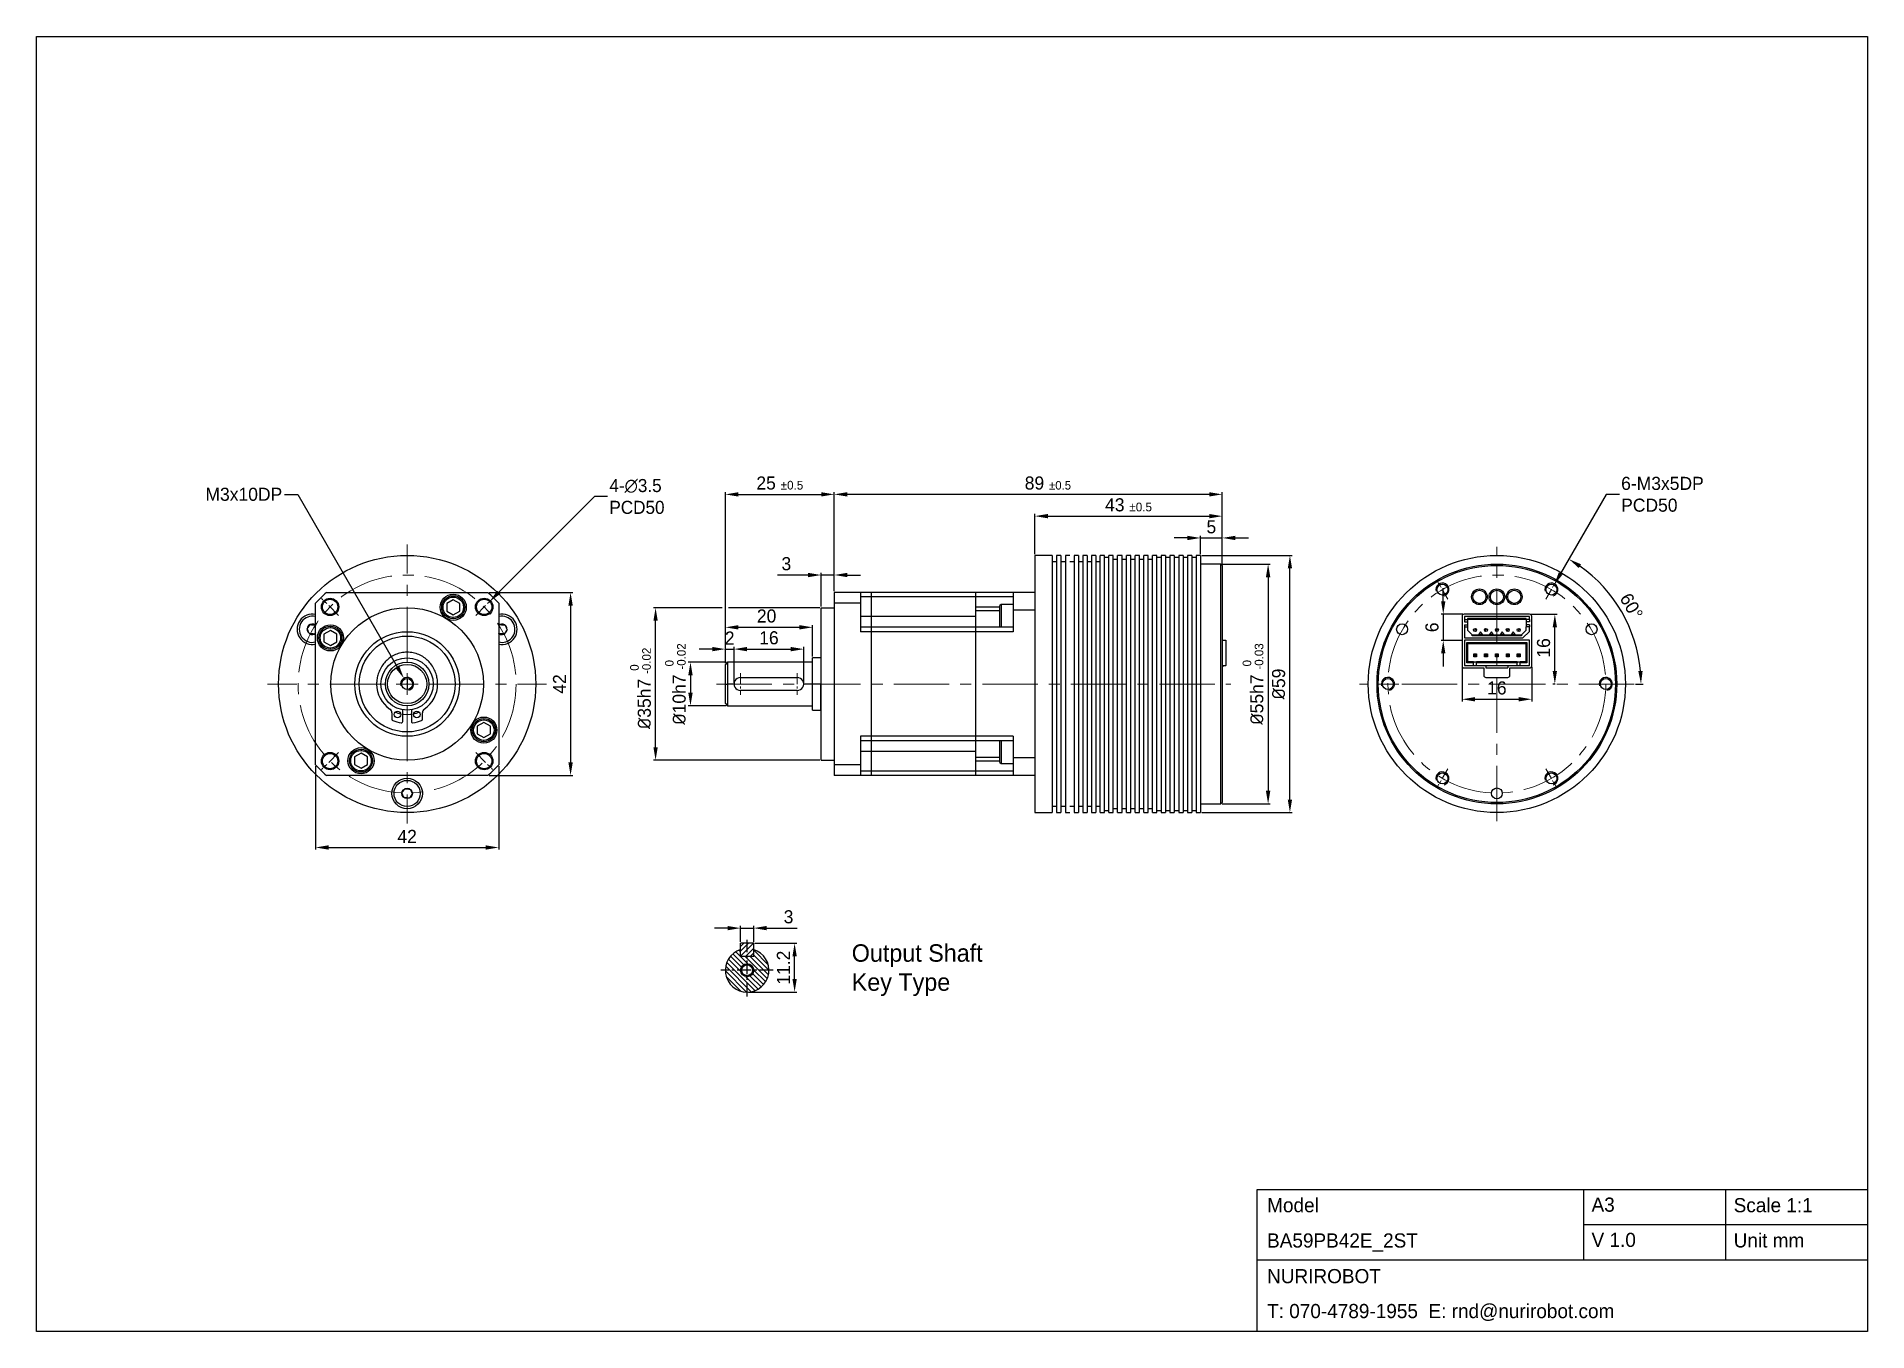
# Model space of a CAD drawing. Header units: millimetres. Extents: x 0 to 420, y 0 to 297.
import ezdxf

# ---------------------------------------------------------------- set-up
doc = ezdxf.new("R2010")
doc.units = ezdxf.units.MM
doc.header["$PDSIZE"] = -1
doc.linetypes.add('CENTERX2', pattern=[20.32, 12.7, -2.54, 2.54, -2.54])
doc.layers.add('중심선', color=1, linetype='CENTERX2')
doc.layers.add('치수선', color=3, linetype='Continuous')
doc.styles.add('누리로봇 문자스타일_20230829', font='GOTHIC.TTF')
doc.dimstyles.new('A4기본 치수스타일', dxfattribs={"dimtxt": 3, "dimasz": 2.5, "dimexe": 0.5, "dimexo": 0.3, "dimgap": 1, "dimtad": 1, "dimtoh": 1, "dimdec": 1, "dimzin": 12, "dimdsep": 46, "dimtxsty": '누리로봇 문자스타일_20230829', "dimcen": 0.09, "dimclrd": 3, "dimclre": 3, "dimclrt": 3, "dimadec": 0, "dimazin": 3, "dimtm": 1e-09, "dimtfac": 1, "dimtdec": 1, "dimtofl": 0, "dimtmove": 0, "dimatfit": 3, "dimfxl": 1, "dimfrac": 2, "dimarcsym": 0})
doc.dimstyles.new('A4지시선 치수스타일', dxfattribs={"dimtxt": 3, "dimasz": 2.5, "dimexe": 0.5, "dimexo": 0.3, "dimgap": 0.396875, "dimtad": 0, "dimtih": 1, "dimtoh": 1, "dimdec": 1, "dimzin": 12, "dimdsep": 46, "dimtxsty": '누리로봇 문자스타일_20230829', "dimcen": 0.09, "dimclrd": 3, "dimclre": 3, "dimclrt": 3, "dimadec": 0, "dimazin": 3, "dimtm": 1e-09, "dimtfac": 1, "dimtdec": 1, "dimtofl": 0, "dimtmove": 0, "dimatfit": 3, "dimfxl": 1, "dimfrac": 2, "dimarcsym": 0})
doc.dimstyles.new('A4치수선 초과 치수스타일', dxfattribs={"dimtxt": 3, "dimasz": 2.5, "dimexe": 0.5, "dimexo": 0.3, "dimgap": 1, "dimtad": 1, "dimdec": 1, "dimzin": 12, "dimdsep": 46, "dimtxsty": '누리로봇 문자스타일_20230829', "dimcen": 0.09, "dimclrd": 3, "dimclre": 3, "dimclrt": 3, "dimadec": 0, "dimazin": 3, "dimtm": 1e-09, "dimtfac": 1, "dimtdec": 1, "dimtofl": 0, "dimtmove": 0, "dimatfit": 3, "dimfxl": 1, "dimfrac": 2, "dimarcsym": 0})

msp = doc.modelspace()

# ---------------------------------------------------------------- texts
at = {"color": 3, "ltscale": 0.5, "insert": (187, 88.79), "char_height": 4, "width": 69.668, "attachment_point": 1, "style": '누리로봇 문자스타일_20230829'}
msp.add_mtext('Output Shaft\\PKey Type', dxfattribs=at)
at = {"lineweight": -3, "attachment_point": 1, "style": '누리로봇 문자스타일_20230829'}
for s, insert, char_height, width in [('Model', (282.3, 30.58), 3.255, 10.7408), ('A3', (356.72, 30.7), 3.255, 22.2026), ('{\\fCentury Gothic|b0|i0|c0|p34;Scale 1:1}', (389.32, 30.58), 3.2548, 53.4053), ('BA59PB42E_2ST', (282.28, 22.48), 3.2548, 39.9112), ('V 1.0', (356.72, 22.62), 3.255, 22.2026), ('Unit mm', (389.32, 22.5), 3.255, 53.4053), ('NURIROBOT', (282.28, 14.3), 3.255, 40.3813), ('T: 070-4789-1955  E: rnd@nurirobot.com', (282.29, 6.29), 3.2548, 113.1697)]:
    msp.add_mtext(s, dxfattribs=dict(at, insert=insert, char_height=char_height, width=width))

# ---------------------------------------------------------------- blocks, each defined once
blk = doc.blocks.new('*D40')
at = {"layer": 'Defpoints', "color": 0}
for p in [(164.5, 89.03), (173.89, 89.03), (163, 77.83)]:
    blk.add_point(p, dxfattribs=at)
at = {"layer": '치수선', "color": 3, "lineweight": -2}
for p, q in [((164.8, 89.03), (174.39, 89.03)), ((173.89, 80.83), (173.89, 86.03)), ((163.3, 77.83), (174.39, 77.83))]:
    blk.add_line(p, q, dxfattribs=at)
at = {"layer": '치수선', "color": 3}
for points in [[(173.39, 86.03), (174.39, 86.03), (173.89, 89.03)], [(173.39, 80.83), (174.39, 80.83), (173.89, 77.83)]]:
    blk.add_solid(points, dxfattribs=at)
at = {"layer": '치수선', "color": 3, "insert": (171.32, 83.43), "char_height": 3, "attachment_point": 5, "rotation": 90, "style": '누리로봇 문자스타일_20230829'}
blk.add_mtext('11.2', dxfattribs=at)
blk = doc.blocks.new('*D41')
at = {"layer": 'Defpoints', "color": 0}
for p in [(164.5, 92.5), (161.5, 89.03), (164.5, 89.03)]:
    blk.add_point(p, dxfattribs=at)
at = {"layer": '치수선', "color": 3, "lineweight": -2}
for p, q in [((158.5, 92.5), (155.5, 92.5)), ((161.5, 89.33), (161.5, 93)), ((161.5, 92.5), (164.5, 92.5)), ((164.5, 89.33), (164.5, 93)), ((167.5, 92.5), (174.51, 92.5))]:
    blk.add_line(p, q, dxfattribs=at)
at = {"layer": '치수선', "color": 3}
for points in [[(158.5, 93), (158.5, 92), (161.5, 92.5)], [(167.5, 93), (167.5, 92), (164.5, 92.5)]]:
    blk.add_solid(points, dxfattribs=at)
at = {"layer": '치수선', "color": 3, "insert": (172.5, 95.08), "char_height": 3, "attachment_point": 5, "style": '누리로봇 문자스타일_20230829'}
blk.add_mtext('3', dxfattribs=at)
blk = doc.blocks.new('*D42')
at = {"layer": 'Defpoints', "color": 0}
for p in [(103.52, 169.5), (103.52, 127.5), (122.5, 127.5)]:
    blk.add_point(p, dxfattribs=at)
at = {"layer": '치수선', "color": 3, "lineweight": -2}
for p, q in [((103.82, 169.5), (123, 169.5)), ((122.5, 166.5), (122.5, 130.5)), ((103.82, 127.5), (123, 127.5))]:
    blk.add_line(p, q, dxfattribs=at)
at = {"layer": '치수선', "color": 3}
for points in [[(122, 166.5), (123, 166.5), (122.5, 169.5)], [(122, 130.5), (123, 130.5), (122.5, 127.5)]]:
    blk.add_solid(points, dxfattribs=at)
at = {"layer": '치수선', "color": 3, "insert": (119.96, 148.5), "char_height": 3, "attachment_point": 5, "rotation": 90, "style": '누리로봇 문자스타일_20230829'}
blk.add_mtext('42', dxfattribs=at)
blk = doc.blocks.new('*D43')
at = {"layer": 'Defpoints', "color": 0}
for p in [(64, 129.98), (106, 129.98), (106, 111)]:
    blk.add_point(p, dxfattribs=at)
at = {"layer": '치수선', "color": 3, "lineweight": -2}
for p, q in [((64, 129.68), (64, 110.5)), ((106, 129.68), (106, 110.5)), ((67, 111), (103, 111))]:
    blk.add_line(p, q, dxfattribs=at)
at = {"layer": '치수선', "color": 3}
for points in [[(67, 111.5), (67, 110.5), (64, 111)], [(103, 111.5), (103, 110.5), (106, 111)]]:
    blk.add_solid(points, dxfattribs=at)
at = {"layer": '치수선', "color": 3, "insert": (85, 113.54), "char_height": 3, "attachment_point": 5, "style": '누리로봇 문자스타일_20230829'}
blk.add_mtext('42', dxfattribs=at)
blk = doc.blocks.new('SW_CENTERMARKSYMBOL_0')
at = {"layer": '중심선', "color": 0, "linetype": 'CENTERX2', "lineweight": 18}
for p, q in [((0, 5), (0, 32)), ((-5, 0), (-32, 0)), ((0, 0), (-2.5, 0)), ((0, 0), (0, 2.5)), ((0, 0), (0, -2.5)), ((0, 0), (2.5, 0)), ((5, 0), (32, 0)), ((0, -5), (0, -32))]:
    blk.add_line(p, q, dxfattribs=at)
blk = doc.blocks.new('*D44')
at = {"layer": 'Defpoints', "color": 0}
for p in [(84.25, 149.8), (85.75, 147.2)]:
    blk.add_point(p, dxfattribs=at)
at = {"layer": '치수선', "color": 3, "lineweight": -2}
for p, q in [((56.89, 192), (59.89, 192)), ((59.89, 192), (82.75, 152.4)), ((84.91, 148.5), (85.09, 148.5)), ((85, 148.41), (85, 148.59))]:
    blk.add_line(p, q, dxfattribs=at)
at = {"layer": '치수선', "color": 3}
blk.add_solid([(83.18, 152.65), (82.32, 152.15), (84.25, 149.8)], dxfattribs=at)
at = {"layer": '치수선', "color": 3, "insert": (47.54, 192), "char_height": 3, "attachment_point": 5, "style": '누리로봇 문자스타일_20230829'}
blk.add_mtext('M3x10DP', dxfattribs=at)
blk = doc.blocks.new('*D45')
at = {"layer": 'Defpoints', "color": 0}
for p in [(101.44, 164.94), (103.92, 167.42)]:
    blk.add_point(p, dxfattribs=at)
at = {"layer": '치수선', "color": 3, "lineweight": -2}
for p, q in [((128, 191.5), (106.04, 169.54)), ((131, 191.5), (128, 191.5)), ((102.59, 166.18), (102.77, 166.18)), ((102.68, 166.09), (102.68, 166.27))]:
    blk.add_line(p, q, dxfattribs=at)
at = {"layer": '치수선', "color": 3}
blk.add_solid([(105.68, 169.89), (106.39, 169.18), (103.92, 167.42)], dxfattribs=at)
at = {"layer": '치수선', "color": 3, "insert": (131.4, 191.5), "char_height": 3, "attachment_point": 4, "style": '누리로봇 문자스타일_20230829'}
blk.add_mtext('{\\fPMingLiU|b0|i0|c129|p0;4-∅3.5\\PPCD50}', dxfattribs=at)
blk = doc.blocks.new('*U31')
at = {"layer": '중심선', "color": 1, "linetype": 'CENTERX2', "lineweight": 18, "ltscale": 0.25}
blk.add_line((-1.94, -1.94), (1.94, 1.94), dxfattribs=at)
blk = doc.blocks.new('*U32')
at = {"color": 0, "linetype": 'ByBlock', "lineweight": -2}
for p, rotation in [((67.32, 166.18), 89.99999999999997), ((67.32, 130.82), 180), ((102.68, 130.82), 269.9999999999999)]:
    blk.add_blockref('*U31', p, dxfattribs=dict(at, rotation=rotation))
blk.add_blockref('*U31', (102.68, 166.18), dxfattribs=at)
blk = doc.blocks.new('*D59')
at = {"layer": 'Defpoints', "color": 0}
for p in [(342.5, 164.5), (348.3, 164.5), (348.7, 148.5)]:
    blk.add_point(p, dxfattribs=at)
at = {"layer": '치수선', "color": 3, "lineweight": -2}
for p, q in [((342.8, 164.5), (348.8, 164.5)), ((348.3, 151.5), (348.3, 161.5)), ((348.4, 148.5), (347.8, 148.5))]:
    blk.add_line(p, q, dxfattribs=at)
at = {"layer": '치수선', "color": 3}
for points in [[(347.8, 161.5), (348.8, 161.5), (348.3, 164.5)], [(347.8, 151.5), (348.8, 151.5), (348.3, 148.5)]]:
    blk.add_solid(points, dxfattribs=at)
at = {"layer": '치수선', "color": 3, "insert": (345.72, 156.78), "char_height": 3, "attachment_point": 5, "rotation": 90, "style": '누리로봇 문자스타일_20230829'}
blk.add_mtext('16', dxfattribs=at)
blk = doc.blocks.new('*D60')
at = {"layer": 'Defpoints', "color": 0}
for p in [(327.5, 164.5), (322.7, 158.5), (327.5, 158.5)]:
    blk.add_point(p, dxfattribs=at)
at = {"layer": '치수선', "color": 3, "lineweight": -2}
for p, q in [((322.7, 167.5), (322.7, 170.5)), ((327.2, 164.5), (322.2, 164.5)), ((322.7, 164.5), (322.7, 158.5)), ((327.2, 158.5), (322.2, 158.5)), ((322.7, 155.5), (322.7, 152.5))]:
    blk.add_line(p, q, dxfattribs=at)
at = {"layer": '치수선', "color": 3}
for points in [[(322.2, 167.5), (323.2, 167.5), (322.7, 164.5)], [(322.2, 155.5), (323.2, 155.5), (322.7, 158.5)]]:
    blk.add_solid(points, dxfattribs=at)
at = {"layer": '치수선', "color": 3, "insert": (320.12, 161.5), "char_height": 3, "attachment_point": 5, "rotation": 90, "style": '누리로봇 문자스타일_20230829'}
blk.add_mtext('6', dxfattribs=at)
blk = doc.blocks.new('*D61')
at = {"layer": 'Defpoints', "color": 0}
for p in [(327, 152.7), (343, 152.7), (343, 145)]:
    blk.add_point(p, dxfattribs=at)
at = {"layer": '치수선', "color": 3, "lineweight": -2}
for p, q in [((327, 152.4), (327, 144.5)), ((343, 152.4), (343, 144.5)), ((330, 145), (340, 145))]:
    blk.add_line(p, q, dxfattribs=at)
at = {"layer": '치수선', "color": 3}
for points in [[(330, 145.5), (330, 144.5), (327, 145)], [(340, 145.5), (340, 144.5), (343, 145)]]:
    blk.add_solid(points, dxfattribs=at)
at = {"layer": '치수선', "color": 3, "insert": (335, 147.58), "char_height": 3, "attachment_point": 5, "style": '누리로봇 문자스타일_20230829'}
blk.add_mtext('16', dxfattribs=at)
blk = doc.blocks.new('*U57')
at = {"color": 1, "linetype": 'CENTERX2', "lineweight": 18, "ltscale": 0.2}
blk.add_line((-2.5, 0), (2.5, 0), dxfattribs=at)
blk = doc.blocks.new('*U58')
at = {"color": 0, "linetype": 'ByBlock', "lineweight": -2}
for p, rotation in [((235.99, 139.54), 120), ((260.99, 139.54), 60.00000000000001), ((223.49, 117.89), 180), ((235.99, 96.24), 240), ((260.99, 96.24), 300)]:
    blk.add_blockref('*U57', p, dxfattribs=dict(at, rotation=rotation))
blk.add_blockref('*U57', (273.49, 117.89), dxfattribs=at)
blk = doc.blocks.new('*D62')
at = {"color": 3, "ltscale": 0.5}
for p, q in [((348.9, 172.58), (351.79, 177.57)), ((366.8, 148.5), (368.57, 148.5))]:
    blk.add_line(p, q, dxfattribs=at)
blk.add_arc((335, 148.5), 33.07, 5.1991, 54.8009, dxfattribs=at)
for points in [[(353.79, 175.1), (354.33, 175.95), (351.54, 177.14)], [(368.44, 151.52), (367.44, 151.47), (368.07, 148.5)]]:
    blk.add_solid(points, dxfattribs=at)
at = {"layer": 'Defpoints', "color": 0, "ltscale": 0.5}
for p in [(348.75, 172.32), (346.25, 167.99), (366.08, 159.81), (303.5, 148.5), (366.5, 148.5)]:
    blk.add_point(p, dxfattribs=at)
at = {"color": 3, "ltscale": 0.5, "insert": (365.87, 166.32), "char_height": 3, "attachment_point": 5, "rotation": 300, "style": '누리로봇 문자스타일_20230829'}
blk.add_mtext('60°', dxfattribs=at)
blk = doc.blocks.new('*D63')
at = {"color": 3, "linetype": 'Continuous', "lineweight": -2}
for p, q in [((360.11, 192), (349.62, 173.83)), ((363.11, 192), (360.11, 192)), ((347.41, 170.15), (347.59, 170.15)), ((347.5, 170.06), (347.5, 170.24))]:
    blk.add_line(p, q, dxfattribs=at)
at = {"color": 3, "linetype": 'Continuous'}
blk.add_solid([(349.19, 174.08), (350.06, 173.58), (348.12, 171.23)], dxfattribs=at)
at = {"layer": 'Defpoints', "color": 0, "linetype": 'Continuous'}
for p in [(346.87, 169.07), (348.12, 171.23)]:
    blk.add_point(p, dxfattribs=at)
at = {"color": 3, "linetype": 'Continuous', "lineweight": 18, "insert": (363.51, 192), "char_height": 3, "attachment_point": 4, "style": '누리로봇 문자스타일_20230829'}
blk.add_mtext('6-M3x5DP\\PPCD50', dxfattribs=at)
blk = doc.blocks.new('*D76')
at = {"layer": 'Defpoints', "color": 0}
for p in [(271.7, 176), (271.7, 121), (282.52, 121)]:
    blk.add_point(p, dxfattribs=at)
at = {"layer": '치수선', "color": 3, "lineweight": -2}
for p, q in [((272, 176), (283.02, 176)), ((282.52, 173), (282.52, 124)), ((272, 121), (283.02, 121))]:
    blk.add_line(p, q, dxfattribs=at)
at = {"layer": '치수선', "color": 3}
for points in [[(282.02, 173), (283.02, 173), (282.52, 176)], [(282.02, 124), (283.02, 124), (282.52, 121)]]:
    blk.add_solid(points, dxfattribs=at)
at = {"layer": '치수선', "color": 3, "insert": (279.07, 148.5), "char_height": 3, "attachment_point": 5, "rotation": 90, "style": '누리로봇 문자스타일_20230829'}
blk.add_mtext('{\\fISOCPEUR|b0|i0|c0|p34;%%C}55h7 {\\H0.66x;\\S 0^ -0.03;}', dxfattribs=at)
blk = doc.blocks.new('*D77')
at = {"layer": 'Defpoints', "color": 0}
for p in [(272, 187), (229, 178), (272, 176)]:
    blk.add_point(p, dxfattribs=at)
at = {"layer": '치수선', "color": 3, "lineweight": -2}
for p, q in [((229, 178.3), (229, 187.5)), ((232, 187), (269, 187)), ((272, 176.3), (272, 187.5))]:
    blk.add_line(p, q, dxfattribs=at)
at = {"layer": '치수선', "color": 3}
for points in [[(232, 187.5), (232, 186.5), (229, 187)], [(269, 187.5), (269, 186.5), (272, 187)]]:
    blk.add_solid(points, dxfattribs=at)
at = {"layer": '치수선', "color": 3, "insert": (250.5, 189.58), "char_height": 3, "attachment_point": 5, "style": '누리로봇 문자스타일_20230829'}
blk.add_mtext('43 {\\H0.66667x;%%P0.5}', dxfattribs=at)
blk = doc.blocks.new('*D78')
at = {"layer": 'Defpoints', "color": 0}
for p in [(272, 182), (267, 178), (272, 176)]:
    blk.add_point(p, dxfattribs=at)
at = {"layer": '치수선', "color": 3, "lineweight": -2}
for p, q in [((264, 182), (261, 182)), ((267, 178.3), (267, 182.5)), ((267, 182), (272, 182)), ((272, 176.3), (272, 182.5)), ((275, 182), (278, 182))]:
    blk.add_line(p, q, dxfattribs=at)
at = {"layer": '치수선', "color": 3}
for points in [[(264, 182.5), (264, 181.5), (267, 182)], [(275, 182.5), (275, 181.5), (272, 182)]]:
    blk.add_solid(points, dxfattribs=at)
at = {"layer": '치수선', "color": 3, "insert": (269.5, 184.54), "char_height": 3, "attachment_point": 5, "style": '누리로봇 문자스타일_20230829'}
blk.add_mtext('5', dxfattribs=at)
blk = doc.blocks.new('*D79')
at = {"layer": 'Defpoints', "color": 0}
for p in [(267, 178), (287.52, 178), (267, 119)]:
    blk.add_point(p, dxfattribs=at)
at = {"layer": '치수선', "color": 3, "lineweight": -2}
for p, q in [((267.3, 178), (288.02, 178)), ((287.52, 122), (287.52, 175)), ((267.3, 119), (288.02, 119))]:
    blk.add_line(p, q, dxfattribs=at)
at = {"layer": '치수선', "color": 3}
for points in [[(287.02, 175), (288.02, 175), (287.52, 178)], [(287.02, 122), (288.02, 122), (287.52, 119)]]:
    blk.add_solid(points, dxfattribs=at)
at = {"layer": '치수선', "color": 3, "insert": (284.94, 148.5), "char_height": 3, "attachment_point": 5, "rotation": 90, "style": '누리로봇 문자스타일_20230829'}
blk.add_mtext('{\\fISOCPEUR|b0|i0|c0|p34;%%C}59', dxfattribs=at)
blk = doc.blocks.new('*D80')
at = {"layer": 'Defpoints', "color": 0}
for p in [(183, 192), (272, 175.7), (183, 169.5)]:
    blk.add_point(p, dxfattribs=at)
at = {"layer": '치수선', "color": 3, "lineweight": -2}
for p, q in [((183, 169.8), (183, 192.5)), ((269, 192), (186, 192)), ((272, 176), (272, 192.5))]:
    blk.add_line(p, q, dxfattribs=at)
at = {"layer": '치수선', "color": 3}
for points in [[(186, 192.5), (186, 191.5), (183, 192)], [(269, 192.5), (269, 191.5), (272, 192)]]:
    blk.add_solid(points, dxfattribs=at)
at = {"layer": '치수선', "color": 3, "insert": (232, 194.58), "char_height": 3, "attachment_point": 5, "style": '누리로봇 문자스타일_20230829'}
blk.add_mtext('89 {\\H0.65x;%%P0.5}', dxfattribs=at)
blk = doc.blocks.new('*D81')
at = {"layer": 'Defpoints', "color": 0}
for p in [(158.5, 153.5), (150, 143.5), (158.5, 143.5)]:
    blk.add_point(p, dxfattribs=at)
at = {"layer": '치수선', "color": 3, "lineweight": -2}
for p, q in [((158.2, 153.5), (149.5, 153.5)), ((150, 150.5), (150, 146.5)), ((158.2, 143.5), (149.5, 143.5))]:
    blk.add_line(p, q, dxfattribs=at)
at = {"layer": '치수선', "color": 3}
for points in [[(149.5, 150.5), (150.5, 150.5), (150, 153.5)], [(149.5, 146.5), (150.5, 146.5), (150, 143.5)]]:
    blk.add_solid(points, dxfattribs=at)
at = {"layer": '치수선', "color": 3, "insert": (146.55, 148.5), "char_height": 3, "attachment_point": 5, "rotation": 90, "style": '누리로봇 문자스타일_20230829'}
blk.add_mtext('{\\fISOCPEUR|b0|i0|c0|p34;%%C}10h7 {\\H0.66x;\\S 0^ -0.02;}', dxfattribs=at)
blk = doc.blocks.new('*D84')
at = {"layer": 'Defpoints', "color": 0}
for p in [(142, 166), (180, 166), (180, 131)]:
    blk.add_point(p, dxfattribs=at)
at = {"layer": '치수선', "color": 3, "lineweight": -2}
for p, q in [((157.25, 166), (141.5, 166)), ((179.7, 166), (158.75, 166)), ((142, 134), (142, 163)), ((179.7, 131), (141.5, 131))]:
    blk.add_line(p, q, dxfattribs=at)
at = {"layer": '치수선', "color": 3}
for points in [[(141.5, 163), (142.5, 163), (142, 166)], [(141.5, 134), (142.5, 134), (142, 131)]]:
    blk.add_solid(points, dxfattribs=at)
at = {"layer": '치수선', "color": 3, "insert": (138.55, 147.5), "char_height": 3, "width": 29.0707, "attachment_point": 5, "rotation": 90, "style": '누리로봇 문자스타일_20230829'}
blk.add_mtext('{\\fISOCPEUR|b0|i0|c0|p34;%%C}35h7 {\\H0.66x;\\S 0^ -0.02;}', dxfattribs=at)
blk = doc.blocks.new('*D85')
at = {"layer": 'Defpoints', "color": 0}
for p in [(183, 192), (183, 192), (158, 153)]:
    blk.add_point(p, dxfattribs=at)
at = {"layer": '치수선', "color": 3, "lineweight": -2}
for p, q in [((158, 153.3), (158, 192.5)), ((161, 192), (180, 192)), ((183, 192.3), (183, 192.5))]:
    blk.add_line(p, q, dxfattribs=at)
at = {"layer": '치수선', "color": 3}
for points in [[(161, 192.5), (161, 191.5), (158, 192)], [(180, 192.5), (180, 191.5), (183, 192)]]:
    blk.add_solid(points, dxfattribs=at)
at = {"layer": '치수선', "color": 3, "insert": (170.5, 194.58), "char_height": 3, "attachment_point": 5, "style": '누리로봇 문자스타일_20230829'}
blk.add_mtext('25 {\\H0.66667x;%%P0.5}', dxfattribs=at)
blk = doc.blocks.new('*D86')
at = {"layer": 'Defpoints', "color": 0}
for p in [(183, 173.5), (183, 169.5), (180, 166)]:
    blk.add_point(p, dxfattribs=at)
at = {"layer": '치수선', "color": 3, "lineweight": -2}
for p, q in [((177, 173.5), (169.99, 173.5)), ((180, 166.3), (180, 174)), ((183, 173.5), (180, 173.5)), ((183, 169.8), (183, 174)), ((186, 173.5), (189, 173.5))]:
    blk.add_line(p, q, dxfattribs=at)
at = {"layer": '치수선', "color": 3}
for points in [[(177, 174), (177, 173), (180, 173.5)], [(186, 174), (186, 173), (183, 173.5)]]:
    blk.add_solid(points, dxfattribs=at)
at = {"layer": '치수선', "color": 3, "insert": (172, 176.08), "char_height": 3, "attachment_point": 5, "style": '누리로봇 문자스타일_20230829'}
blk.add_mtext('3', dxfattribs=at)
blk = doc.blocks.new('*D87')
at = {"layer": 'Defpoints', "color": 0}
for p in [(178, 161.5), (158, 153), (178, 154.5)]:
    blk.add_point(p, dxfattribs=at)
at = {"layer": '치수선', "color": 3, "lineweight": -2}
for p, q in [((158, 153.3), (158, 162)), ((161, 161.5), (175, 161.5)), ((178, 154.8), (178, 162))]:
    blk.add_line(p, q, dxfattribs=at)
at = {"layer": '치수선', "color": 3}
for points in [[(161, 162), (161, 161), (158, 161.5)], [(175, 162), (175, 161), (178, 161.5)]]:
    blk.add_solid(points, dxfattribs=at)
at = {"layer": '치수선', "color": 3, "insert": (167.47, 164.08), "char_height": 3, "attachment_point": 5, "style": '누리로봇 문자스타일_20230829'}
blk.add_mtext('20', dxfattribs=at)
blk = doc.blocks.new('*D82')
at = {"layer": 'Defpoints', "color": 0}
for p in [(176, 156.5), (160, 148.5), (176, 148.5)]:
    blk.add_point(p, dxfattribs=at)
at = {"layer": '치수선', "color": 3, "lineweight": -2}
for p, q in [((160, 148.8), (160, 157)), ((163, 156.5), (173, 156.5)), ((176, 148.8), (176, 157))]:
    blk.add_line(p, q, dxfattribs=at)
at = {"layer": '치수선', "color": 3}
for points in [[(163, 157), (163, 156), (160, 156.5)], [(173, 157), (173, 156), (176, 156.5)]]:
    blk.add_solid(points, dxfattribs=at)
at = {"layer": '치수선', "color": 3, "insert": (168, 159.08), "char_height": 3, "attachment_point": 5, "style": '누리로봇 문자스타일_20230829'}
blk.add_mtext('16', dxfattribs=at)
blk = doc.blocks.new('*D83')
at = {"layer": 'Defpoints', "color": 0}
for p in [(158, 156.5), (160, 156.5), (160, 148.5)]:
    blk.add_point(p, dxfattribs=at)
at = {"layer": '치수선', "color": 3, "lineweight": -2}
for p, q in [((155, 156.5), (152, 156.5)), ((158, 156.8), (158, 157)), ((158, 156.5), (160, 156.5)), ((160, 148.8), (160, 157)), ((163, 156.5), (166, 156.5))]:
    blk.add_line(p, q, dxfattribs=at)
at = {"layer": '치수선', "color": 3}
for points in [[(155, 157), (155, 156), (158, 156.5)], [(163, 157), (163, 156), (160, 156.5)]]:
    blk.add_solid(points, dxfattribs=at)
at = {"layer": '치수선', "color": 3, "insert": (159, 159.04), "char_height": 3, "attachment_point": 5, "style": '누리로봇 문자스타일_20230829'}
blk.add_mtext('2', dxfattribs=at)

# ---------------------------------------------------------------- dimensions: what is measured, and where the dimension line sits
at = {"color": 7, "linetype": 'Continuous', "lineweight": 18}
dim = msp.add_diameter_dim_2p(p1=(346.87, 169.07), p2=(348.12, 171.23), text='6-M3x5DP\\PPCD50', dimstyle='A4지시선 치수스타일', override={"dimasz": 3}, dxfattribs=at)
dim.commit()
dim.dimension.update_dxf_attribs({"geometry": '*D63', "text_midpoint": (373.13, 192), "dimtype": 163})
at = {"ltscale": 0.5}
dim = msp.add_angular_dim_2l(base=(366.08, 159.81), line1=((366.5, 148.5), (303.5, 148.5)), line2=((346.25, 167.99), (348.75, 172.32)), dimstyle='A4기본 치수스타일', override={"dimasz": 3, "dimdec": 0, "dimadec": 0, "dimazin": 3}, dxfattribs=at)
dim.commit()
dim.dimension.update_dxf_attribs({"geometry": '*D62', "text_midpoint": (365.87, 166.32)})
at = {"layer": '치수선'}
for base, p1, p2, text, override, picture, middle in [((183, 192), (158, 153), (183, 192), '<> {\\H0.66667x;%%P0.5}', {"dimasz": 3, "dimtofl": 1}, '*D85', (170.5, 192)), ((183, 192), (272, 175.7), (183, 169.5), '<> {\\H0.65x;%%P0.5}', {"dimasz": 3, "dimtmove": 0}, '*D80', (232, 192)), ((272, 187), (229, 178), (272, 176), '<> {\\H0.66667x;%%P0.5}', {"dimasz": 3, "dimtofl": 1, "dimtmove": 0}, '*D77', (250.5, 187))]:
    dim = msp.add_linear_dim(base=base, p1=p1, p2=p2, text=text, dimstyle='A4기본 치수스타일', override=override, dxfattribs=at)
    dim.commit()
    dim.dimension.update_dxf_attribs({"geometry": picture, "text_midpoint": middle, "dimtype": 160})
for p1, p2, text, picture, middle in [((85.75, 147.2), (84.25, 149.8), 'M3x10DP', '*D44', (47.54, 192)), ((101.44, 164.94), (103.92, 167.42), '{\\fPMingLiU|b0|i0|c129|p0;4-<>\\PPCD50}', '*D45', (139.18, 191.5))]:
    dim = msp.add_diameter_dim_2p(p1=p1, p2=p2, text=text, dimstyle='A4지시선 치수스타일', override={"dimasz": 3}, dxfattribs=at)
    dim.commit()
    dim.dimension.update_dxf_attribs({"geometry": picture, "text_midpoint": middle, "dimtype": 163})
for base, p1, p2, override, picture, middle in [((272, 182), (267, 178), (272, 176), {"dimasz": 3, "dimtofl": 1, "dimtmove": 0}, '*D78', (269.5, 182)), ((183, 173.5), (180, 166), (183, 169.5), {"dimasz": 3, "dimtofl": 1}, '*D86', (172, 173.5)), ((178, 161.5), (158, 153), (178, 154.5), {"dimasz": 3, "dimtofl": 1}, '*D87', (167.47, 161.5)), ((160, 156.5), (158, 156.5), (160, 148.5), {"dimasz": 3, "dimtofl": 1}, '*D83', (159, 156.5)), ((343, 145), (327, 152.7), (343, 152.7), {"dimasz": 3}, '*D61', (335, 145)), ((106, 111), (64, 129.98), (106, 129.98), {"dimasz": 3, "dimtofl": 1}, '*D43', (85, 111))]:
    dim = msp.add_linear_dim(base=base, p1=p1, p2=p2, dimstyle='A4기본 치수스타일', override=override, dxfattribs=at)
    dim.commit()
    dim.dimension.update_dxf_attribs({"geometry": picture, "text_midpoint": middle, "dimtype": 160})
for base, p1, p2, text, override, picture, middle in [((287.52, 178), (267, 119), (267, 178), '{\\fISOCPEUR|b0|i0|c0|p34;%%C}<>', {"dimasz": 3, "dimtofl": 1, "dimtmove": 0}, '*D79', (287.52, 148.5)), ((142, 166), (180, 131), (180, 166), '{\\fISOCPEUR|b0|i0|c0|p34;%%C}<>h7 {\\H0.66x;\\S 0^ -0.02;}', {"dimasz": 3, "dimtofl": 1, "dimtmove": 0}, '*D84', (142, 147.5)), ((150, 143.5), (158.5, 153.5), (158.5, 143.5), '{\\fISOCPEUR|b0|i0|c0|p34;%%C}<>h7 {\\H0.66x;\\S 0^ -0.02;}', {"dimasz": 3, "dimtofl": 1}, '*D81', (150, 148.5))]:
    dim = msp.add_linear_dim(base=base, p1=p1, p2=p2, angle=90, text=text, dimstyle='A4기본 치수스타일', override=override, dxfattribs=at)
    dim.commit()
    dim.dimension.update_dxf_attribs({"geometry": picture, "text_midpoint": middle, "dimtype": 160})
dim = msp.add_linear_dim(base=(282.52, 121), p1=(271.7, 176), p2=(271.7, 121), angle=90, text='{\\fISOCPEUR|b0|i0|c0|p34;%%C}<>h7 {\\H0.66x;\\S 0^ -0.03;}', dimstyle='A4기본 치수스타일', override={"dimasz": 3, "dimtofl": 1, "dimtmove": 0}, dxfattribs=at)
dim.commit()
dim.dimension.update_dxf_attribs({"geometry": '*D76', "text_midpoint": (279.07, 148.5)})
for base, p1, p2, override, picture, middle in [((122.5, 127.5), (103.52, 169.5), (103.52, 127.5), {"dimasz": 3, "dimtofl": 1}, '*D42', (122.5, 148.5)), ((322.7, 158.5), (327.5, 164.5), (327.5, 158.5), {"dimasz": 3, "dimtofl": 1}, '*D60', (322.7, 161.5)), ((348.3, 164.5), (348.7, 148.5), (342.5, 164.5), {"dimasz": 3}, '*D59', (348.3, 156.78))]:
    dim = msp.add_linear_dim(base=base, p1=p1, p2=p2, angle=90, dimstyle='A4기본 치수스타일', override=override, dxfattribs=at)
    dim.commit()
    dim.dimension.update_dxf_attribs({"geometry": picture, "text_midpoint": middle, "dimtype": 160})
for base, p1, p2, dimstyle, picture, middle in [((176, 156.5), (160, 148.5), (176, 148.5), 'A4기본 치수스타일', '*D82', (168, 159.08)), ((164.5, 92.5), (161.5, 89.03), (164.5, 89.03), 'A4치수선 초과 치수스타일', '*D41', (172.5, 95.08))]:
    dim = msp.add_linear_dim(base=base, p1=p1, p2=p2, dimstyle=dimstyle, override={"dimasz": 3, "dimtofl": 1}, dxfattribs=at)
    dim.commit()
    dim.dimension.update_dxf_attribs({"geometry": picture, "text_midpoint": middle})
dim = msp.add_linear_dim(base=(173.89, 89.03), p1=(163, 77.83), p2=(164.5, 89.03), angle=90, dimstyle='A4치수선 초과 치수스타일', override={"dimasz": 3, "dimtofl": 1}, dxfattribs=at)
dim.commit()
dim.dimension.update_dxf_attribs({"geometry": '*D40', "text_midpoint": (171.32, 83.43)})

# ---------------------------------------------------------------- hatches: boundary and pattern name
at = {"ltscale": 0.5}
h = msp.add_hatch(dxfattribs=at)
h.set_pattern_fill('ANSI31', color=256, scale=0.25)
h.set_pattern_definition([(45, (-66.4269, -92.47155), (-0.561266, 0.561266), [])])
h.paths.add_polyline_path([(163, 89.03), (161.5, 89.03), (161.5, 87.6, -0.076321), (163, 87.83)])
h.paths.add_polyline_path([(163, 87.83, 0.076321), (161.5, 87.6), (161.5, 86.03), (163, 86.03)])
h.paths.add_polyline_path([(164.5, 87.6, 0.076321), (163, 87.83), (163, 86.03), (164.5, 86.03)])
h.paths.add_polyline_path([(164.5, 89.03), (163, 89.03), (163, 87.83, -0.076321), (164.5, 87.6)])
h = msp.add_hatch(dxfattribs=at)
h.set_pattern_fill('ANSI31', color=256, scale=0.25, angle=90)
h.set_pattern_definition([(135, (-66.4269, -92.47155), (-0.561266, -0.561266), [])])
edge = h.paths.add_edge_path()
edge.add_line((168, 82.83), (164.5, 82.83))
edge.add_arc((163, 82.83), 1.5, 270, 360, ccw=False)
edge.add_line((163, 81.33), (163, 77.83))
edge.add_arc((163, 82.83), 5, 270, 360)
edge = h.paths.add_edge_path()
edge.add_arc((163, 82.83), 1.5, 180, 270, ccw=False)
edge.add_line((161.5, 82.83), (158, 82.83))
edge.add_arc((163, 82.83), 5, 180, 270)
edge.add_line((163, 77.83), (163, 81.33))
edge = h.paths.add_edge_path()
edge.add_line((163, 86.03), (161.5, 86.03))
edge.add_line((161.5, 86.03), (161.5, 87.6))
edge.add_arc((163, 82.83), 5, 107.4576, 180)
edge.add_line((158, 82.83), (161.5, 82.83))
edge.add_arc((163, 82.83), 1.5, 90, 180, ccw=False)
edge.add_line((163, 84.33), (163, 86.03))
edge = h.paths.add_edge_path()
edge.add_line((164.5, 87.6), (164.5, 86.03))
edge.add_line((164.5, 86.03), (163, 86.03))
edge.add_line((163, 86.03), (163, 84.33))
edge.add_arc((163, 82.83), 1.5, 0, 90, ccw=False)
edge.add_line((164.5, 82.83), (168, 82.83))
edge.add_arc((163, 82.83), 5, 0, 72.5424)

# ---------------------------------------------------------------- linework, layer by layer
at = {"color": 7, "linetype": 'Continuous', "lineweight": 25}
for p, q in [((233, 178), (229, 178)), ((229, 178), (229, 119)), ((233, 178), (233, 119)), ((234, 176.5), (233, 176.5)), ((235, 178), (234, 178)), ((234, 178), (234, 119)), ((235, 178), (235, 119)), ((236, 176.5), (235, 176.5)), ((237, 178), (236, 178)), ((236, 178), (236, 119)), ((238, 176.5), (237, 176.5)), ((239, 178), (238, 178)), ((238, 178), (238, 119)), ((239, 178), (239, 119)), ((240, 176.5), (239, 176.5)), ((241, 178), (240, 178)), ((240, 178), (240, 119)), ((241, 178), (241, 119)), ((242, 176.5), (241, 176.5)), ((243, 178), (242, 178)), ((242, 178), (242, 119)), ((243, 178), (243, 119)), ((244, 176.5), (243, 176.5)), ((245, 178), (244, 178)), ((244, 119), (244, 178)), ((245, 119), (245, 178)), ((246, 177.5), (245, 177.5)), ((247, 178), (246, 178)), ((246, 119), (246, 178)), ((247, 119), (247, 178)), ((248, 177.05), (247, 177.05)), ((249, 178), (248, 178)), ((248, 119), (248, 178)), ((249, 119), (249, 178)), ((250, 177.05), (249, 177.05)), ((251, 178), (250, 178)), ((250, 119), (250, 178)), ((251, 119), (251, 178)), ((252, 177.05), (251, 177.05)), ((253, 178), (252, 178)), ((252, 119), (252, 178)), ((253, 119), (253, 178)), ((254, 177.05), (253, 177.05)), ((255, 178), (254, 178)), ((254, 119), (254, 178)), ((255, 119), (255, 178)), ((256, 177.05), (255, 177.05)), ((257, 178), (256, 178)), ((256, 119), (256, 178)), ((257, 119), (257, 178)), ((258, 177.5), (257, 177.5)), ((259, 178), (258, 178)), ((258, 178), (258, 119)), ((259, 178), (259, 119)), ((260, 177.5), (259, 177.5)), ((261, 178), (260, 178)), ((260, 178), (260, 119)), ((261, 178), (261, 119)), ((262, 177.5), (261, 177.5)), ((263, 178), (262, 178)), ((262, 178), (262, 119)), ((263, 178), (263, 119)), ((264, 177.5), (263, 177.5)), ((265, 178), (264, 178)), ((264, 178), (264, 119)), ((265, 178), (265, 119)), ((266, 177.5), (265, 177.5)), ((267, 178), (266, 178)), ((266, 178), (266, 119)), ((267, 178), (267, 119)), ((271.7, 176), (267, 176)), ((272, 175.7), (271.7, 176)), ((271.7, 121), (271.7, 176)), ((272, 175.7), (272, 121.3)), ((66.48, 169.5), (103.52, 169.5)), ((95.58, 168.75), (95.58, 168.45)), ((189, 169.5), (183, 169.5)), ((183, 169.5), (183, 127.5)), ((189, 169.5), (189, 160.5)), ((224, 169.5), (189, 169.5)), ((224, 168.5), (189, 168.5)), ((191.5, 135.5), (191.5, 169.5)), ((215.5, 135.5), (215.5, 169.5)), ((229, 169.5), (224, 169.5)), ((224, 169.5), (224, 160.5)), ((64, 129.98), (64, 167.02)), ((95.58, 167.84), (94.08, 166.97)), ((94.08, 166.97), (94.08, 165.24)), ((94.08, 165.24), (95.58, 164.37)), ((97.08, 166.97), (95.58, 167.84)), ((95.58, 164.37), (97.08, 165.24)), ((97.08, 165.24), (97.08, 166.97)), ((106, 167.02), (106, 129.98)), ((180, 166), (183, 166)), ((180, 131), (180, 166)), ((189, 167.02), (183, 167.02)), ((215.5, 164), (189, 164)), ((221, 165.44), (220.99, 165.45)), ((221.25, 166.75), (221, 166.5)), ((221, 161.5), (221, 166.5)), ((224, 166.75), (221.25, 166.75)), ((221.25, 166.75), (221.25, 161.5)), ((229, 165.47), (224, 165.47)), ((327, 164), (327, 152.7)), ((342.5, 164.5), (327.5, 164.5)), ((342.45, 163.98), (327.55, 163.98)), ((327.55, 163.98), (327.55, 163.26)), ((342.45, 163.26), (342.45, 163.98)), ((343, 152.7), (343, 164)), ((64, 160.29), (63.77, 159.96)), ((64, 162), (63.95, 162.04)), ((63.95, 162.04), (64, 161.93)), ((67.4, 160.81), (65.9, 159.94)), ((65.9, 159.94), (65.9, 158.21)), ((67.4, 161.73), (67.4, 161.43)), ((68.9, 159.94), (67.4, 160.81)), ((68.9, 158.21), (68.9, 159.94)), ((95.58, 163.45), (95.58, 163.75)), ((106, 161.81), (106.23, 162.14)), ((106.05, 160.06), (106, 160.17)), ((106, 160.1), (106.05, 160.06)), ((224, 161.5), (189, 161.5)), ((224, 160.5), (189, 160.5)), ((220.99, 162.55), (221, 162.56)), ((327.55, 163.26), (328.25, 163.26)), ((327.55, 163.26), (327.55, 162.79)), ((327.55, 162.79), (328.25, 162.79)), ((327.55, 162.09), (327.55, 161.61)), ((327.55, 162.09), (328.25, 162.09)), ((327.55, 161.61), (327.55, 159.08)), ((327.55, 161.61), (328.25, 161.61)), ((341.75, 163.53), (328.25, 163.53)), ((328.25, 163.53), (328.25, 163.26)), ((341.75, 163.28), (328.25, 163.28)), ((328.25, 163.26), (328.25, 162.79)), ((328.25, 162.79), (328.25, 162.09)), ((328.25, 162.09), (328.25, 161.61)), ((328.25, 161.61), (328.25, 160.87)), ((328.25, 160.87), (329.34, 159.78)), ((329.34, 159.78), (330.75, 159.78)), ((329.34, 159.53), (329.34, 159.78)), ((331.25, 160.48), (330.75, 159.78)), ((331.75, 159.78), (330.75, 159.78)), ((331.75, 159.78), (331.25, 160.48)), ((331.75, 159.78), (333.25, 159.78)), ((333.75, 160.48), (333.25, 159.78)), ((334.25, 159.78), (333.25, 159.78)), ((334.25, 159.78), (333.75, 160.48)), ((334.25, 159.78), (335.75, 159.78)), ((336.25, 160.48), (335.75, 159.78)), ((336.75, 159.78), (335.75, 159.78)), ((336.75, 159.78), (336.25, 160.48)), ((336.75, 159.78), (338.25, 159.78)), ((338.75, 160.48), (338.25, 159.78)), ((339.25, 159.78), (338.25, 159.78)), ((339.25, 159.78), (338.75, 160.48)), ((339.25, 159.78), (340.66, 159.78)), ((340.66, 159.78), (341.75, 160.87)), ((340.66, 159.78), (340.66, 159.53)), ((340.95, 159.08), (342.45, 160.58)), ((341.75, 163.26), (341.75, 163.53)), ((342.45, 163.26), (341.75, 163.26)), ((341.75, 163.26), (341.75, 162.79)), ((342.45, 162.79), (341.75, 162.79)), ((341.75, 162.79), (341.75, 162.09)), ((341.75, 162.09), (341.75, 161.61)), ((342.45, 162.09), (341.75, 162.09)), ((341.75, 160.87), (341.75, 161.61)), ((342.45, 161.61), (341.75, 161.61)), ((342.45, 163.26), (342.45, 162.79)), ((342.45, 162.09), (342.45, 161.61)), ((342.45, 160.58), (342.45, 161.61)), ((65.9, 158.21), (67.4, 157.35)), ((67.4, 157.35), (68.9, 158.21)), ((67.4, 156.43), (67.4, 156.73)), ((272, 158.58), (272.8, 158.58)), ((272.8, 158.58), (272.8, 152.78)), ((327.55, 159.08), (340.95, 159.08)), ((327.55, 158.58), (327.55, 152.78)), ((342.45, 158.58), (327.55, 158.58)), ((328.1, 158.03), (341.9, 158.03)), ((328.1, 153.33), (328.1, 158.03)), ((328.35, 157.78), (328.1, 158.03)), ((328.35, 157.78), (341.65, 157.78)), ((328.35, 153.58), (328.35, 157.78)), ((340.66, 159.53), (329.34, 159.53)), ((334.68, 154.76), (334.68, 155.4)), ((334.68, 155.4), (334.88, 155.2)), ((334.68, 155.4), (335.32, 155.4)), ((335.32, 155.4), (335.12, 155.2)), ((335.32, 155.4), (335.32, 154.76)), ((339.68, 154.76), (339.68, 155.4)), ((339.68, 155.4), (339.88, 155.2)), ((339.68, 155.4), (340.32, 155.4)), ((341.65, 157.78), (341.9, 158.03)), ((341.65, 157.78), (341.65, 153.58)), ((341.9, 158.03), (341.9, 153.33)), ((342.45, 152.78), (342.45, 158.58)), ((158.5, 153.5), (158, 153)), ((158, 144), (158, 153)), ((178, 153.5), (158.5, 153.5)), ((158.5, 153.5), (158.5, 143.5)), ((179.9, 154.5), (178, 154.5)), ((178, 142.5), (178, 154.5)), ((180, 154.1), (179.9, 154.1)), ((272, 152.78), (272.8, 152.78)), ((272.8, 152.78), (272, 152.51)), ((327.5, 152.2), (332, 152.2)), ((327.55, 152.78), (329.65, 152.78)), ((328.35, 153.58), (328.1, 153.33)), ((329.65, 153.33), (328.1, 153.33)), ((329.65, 153.58), (328.35, 153.58)), ((329.65, 153.58), (329.65, 153.33)), ((329.65, 153.58), (330.35, 153.58)), ((329.65, 152.78), (329.65, 153.33)), ((329.65, 152.78), (330.35, 152.78)), ((329.68, 154.76), (329.68, 155.4)), ((329.68, 155.4), (329.88, 155.2)), ((329.68, 155.4), (330.32, 155.4)), ((329.88, 154.96), (329.68, 154.76)), ((330.32, 154.76), (329.68, 154.76)), ((329.88, 155.2), (329.88, 154.96)), ((330.12, 155.2), (329.88, 155.2)), ((329.88, 154.96), (330.12, 154.96)), ((330.32, 155.4), (330.12, 155.2)), ((330.12, 154.96), (330.12, 155.2)), ((330.12, 154.96), (330.32, 154.76)), ((330.32, 155.4), (330.32, 154.76)), ((330.35, 153.33), (330.35, 153.58)), ((339.65, 153.58), (330.35, 153.58)), ((339.65, 153.33), (330.35, 153.33)), ((330.35, 152.78), (330.35, 153.33)), ((330.35, 152.78), (332.5, 152.78)), ((332, 152.2), (332, 150.5)), ((332.18, 154.76), (332.18, 155.4)), ((332.18, 155.4), (332.38, 155.2)), ((332.18, 155.4), (332.82, 155.4)), ((332.38, 154.96), (332.18, 154.76)), ((332.82, 154.76), (332.18, 154.76)), ((332.38, 155.2), (332.38, 154.96)), ((332.62, 155.2), (332.38, 155.2)), ((332.38, 154.96), (332.62, 154.96)), ((332.5, 152.78), (337.5, 152.78)), ((332.5, 152.78), (332.5, 152.19)), ((332.5, 152.19), (337.5, 152.19)), ((332.82, 155.4), (332.62, 155.2)), ((332.62, 154.96), (332.62, 155.2)), ((332.62, 154.96), (332.82, 154.76)), ((332.82, 155.4), (332.82, 154.76)), ((334.88, 154.96), (334.68, 154.76)), ((335.32, 154.76), (334.68, 154.76)), ((334.88, 155.2), (334.88, 154.96)), ((335.12, 155.2), (334.88, 155.2)), ((334.88, 154.96), (335.12, 154.96)), ((335.12, 154.96), (335.12, 155.2)), ((335.12, 154.96), (335.32, 154.76)), ((337.18, 154.76), (337.18, 155.4)), ((337.18, 155.4), (337.38, 155.2)), ((337.18, 155.4), (337.82, 155.4)), ((337.38, 154.96), (337.18, 154.76)), ((337.82, 154.76), (337.18, 154.76)), ((337.38, 155.2), (337.38, 154.96)), ((337.62, 155.2), (337.38, 155.2)), ((337.38, 154.96), (337.62, 154.96)), ((337.5, 152.78), (337.5, 152.19)), ((337.5, 152.78), (339.65, 152.78)), ((337.82, 155.4), (337.62, 155.2)), ((337.62, 154.96), (337.62, 155.2)), ((337.62, 154.96), (337.82, 154.76)), ((337.82, 155.4), (337.82, 154.76)), ((338, 150.5), (338, 152.2)), ((338, 152.2), (342.5, 152.2)), ((339.65, 153.58), (339.65, 153.33)), ((339.65, 153.58), (340.35, 153.58)), ((339.65, 152.78), (339.65, 153.33)), ((339.65, 152.78), (340.35, 152.78)), ((339.88, 154.96), (339.68, 154.76)), ((340.32, 154.76), (339.68, 154.76)), ((339.88, 155.2), (339.88, 154.96)), ((340.12, 155.2), (339.88, 155.2)), ((339.88, 154.96), (340.12, 154.96)), ((340.32, 155.4), (340.12, 155.2)), ((340.12, 154.96), (340.12, 155.2)), ((340.12, 154.96), (340.32, 154.76)), ((340.32, 155.4), (340.32, 154.76)), ((340.35, 153.33), (340.35, 153.58)), ((341.65, 153.58), (340.35, 153.58)), ((340.35, 152.78), (340.35, 153.33)), ((341.9, 153.33), (340.35, 153.33)), ((340.35, 152.78), (342.45, 152.78)), ((341.65, 153.58), (341.9, 153.33)), ((85, 149.75), (85, 147.25)), ((158, 148.5), (158.5, 148.5)), ((160, 148.5), (158.5, 148.5)), ((161.5, 150), (174.5, 150)), ((174.5, 147), (161.5, 147)), ((179.9, 148.5), (176, 148.5)), ((179.9, 142.5), (179.9, 148.5)), ((332.5, 150), (337.5, 150)), ((158, 144), (158.5, 143.5)), ((158.5, 143.5), (178, 143.5)), ((179.9, 142.9), (180, 142.9)), ((81.5, 141.89), (81.5, 140.41)), ((84, 139.9), (84, 142.58)), ((86, 142.58), (86, 139.9)), ((88.5, 140.41), (88.5, 141.89)), ((102.6, 139.65), (101.1, 138.79)), ((101.1, 138.79), (101.1, 137.06)), ((102.6, 140.57), (102.6, 140.27)), ((104.1, 138.79), (102.6, 139.65)), ((104.1, 137.06), (104.1, 138.79)), ((178, 142.5), (179.9, 142.5)), ((101.1, 137.06), (102.6, 136.19)), ((102.6, 136.19), (104.1, 137.06)), ((102.6, 135.27), (102.6, 135.57)), ((224, 136.5), (189, 136.5)), ((189, 136.5), (189, 127.5)), ((224, 135.5), (189, 135.5)), ((191.5, 127.5), (191.5, 135.5)), ((215.5, 127.5), (215.5, 135.5)), ((221, 130.5), (221, 135.5)), ((221.25, 135.5), (221.25, 130.25)), ((224, 136.5), (224, 127.5)), ((74.42, 132.63), (72.92, 131.76)), ((72.92, 131.76), (72.92, 130.03)), ((74.42, 133.55), (74.42, 133.25)), ((75.92, 131.76), (74.42, 132.63)), ((75.92, 130.03), (75.92, 131.76)), ((180, 131), (183, 131)), ((215.5, 133), (189, 133)), ((221, 130.5), (221.25, 130.25)), ((221.25, 130.25), (224, 130.25)), ((229, 131.53), (224, 131.53)), ((103.52, 127.5), (66.48, 127.5)), ((72.92, 130.03), (74.42, 129.16)), ((74.42, 129.16), (75.92, 130.03)), ((74.42, 128.25), (74.42, 128.55)), ((189, 129.98), (183, 129.98)), ((189, 127.5), (183, 127.5)), ((224, 128.5), (189, 128.5)), ((224, 127.5), (189, 127.5)), ((229, 127.5), (224, 127.5)), ((229, 119), (233, 119)), ((233, 120.5), (234, 120.5)), ((234, 119), (235, 119)), ((235, 120.5), (236, 120.5)), ((236, 119), (237, 119)), ((237, 120.5), (238, 120.5)), ((238, 119), (239, 119)), ((239, 120.5), (240, 120.5)), ((240, 119), (241, 119)), ((241, 120.5), (242, 120.5)), ((242, 119), (243, 119)), ((243, 120.5), (244, 120.5)), ((244, 119), (245, 119)), ((245, 119.5), (246, 119.5)), ((246, 119), (247, 119)), ((247, 119.95), (248, 119.95)), ((248, 119), (249, 119)), ((249, 119.95), (250, 119.95)), ((250, 119), (251, 119)), ((251, 119.95), (252, 119.95)), ((252, 119), (253, 119)), ((253, 119.95), (254, 119.95)), ((254, 119), (255, 119)), ((255, 119.95), (256, 119.95)), ((256, 119), (257, 119)), ((257, 119.5), (258, 119.5)), ((258, 119), (259, 119)), ((259, 119.5), (260, 119.5)), ((260, 119), (261, 119)), ((261, 119.5), (262, 119.5)), ((262, 119), (263, 119)), ((263, 119.5), (264, 119.5)), ((264, 119), (265, 119)), ((265, 119.5), (266, 119.5)), ((266, 119), (267, 119)), ((267, 121), (271.7, 121)), ((271.7, 121), (272, 121.3))]:
    msp.add_line(p, q, dxfattribs=at)
at = {"color": 1, "linetype": 'CENTERX2', "lineweight": 18}
for p, q in [((335, 117), (335, 180)), ((156, 148.5), (274, 148.5)), ((366.5, 148.5), (303.5, 148.5))]:
    msp.add_line(p, q, dxfattribs=at)
at = {"color": 8, "linetype": 'Continuous', "lineweight": 25}
for p, q in [((215.5, 166.18), (221, 166.18)), ((221, 165.31), (215.5, 165.31)), ((180, 148.5), (179.9, 148.5)), ((215.5, 131.69), (221, 131.69)), ((221, 130.82), (215.5, 130.82))]:
    msp.add_line(p, q, dxfattribs=at)
for p, q in [((164.5, 89.03), (161.5, 89.03)), ((161.5, 86.03), (161.5, 89.03)), ((164.5, 86.03), (164.5, 89.03)), ((164.5, 86.03), (161.5, 86.03))]:
    msp.add_line(p, q)
at = {"lineweight": -3}
msp.add_line((354.9, 32.55), (354.9, 16.38), dxfattribs=at)
at = {"lineweight": -3, "ltscale": 3}
for p, q in [((387.45, 32.55), (387.45, 16.38)), ((354.9, 24.52), (420, 24.52)), ((280, 16.38), (420, 16.38))]:
    msp.add_line(p, q, dxfattribs=at)
msp.add_lwpolyline([(0, 297), (420, 297), (420, 0), (0, 0)], close=True)
at = {"color": 7, "linetype": 'Continuous', "lineweight": 25, "flags": 128}
for points in [[(106.99, 164.04), (106.47, 164.04), (106, 163.96)], [(63.77, 159.96), (63.91, 160.04), (64, 160.1)], [(106.23, 162.14), (106.09, 162.06), (106, 162)], [(330, 161.25), (330, 161.24), (330, 161.22), (330, 161.19), (330, 161.15), (330, 161.1), (330, 161.04), (330, 160.97), (330, 160.9)], [(330, 160.55), (330, 160.56), (330, 160.58), (330, 160.61), (330, 160.65), (330, 160.7), (330, 160.76), (330, 160.83), (330, 160.89)], [(332.5, 161.25), (332.5, 161.24), (332.5, 161.22), (332.5, 161.19), (332.5, 161.15), (332.5, 161.1), (332.5, 161.04), (332.5, 160.97), (332.5, 160.9)], [(332.5, 160.55), (332.5, 160.56), (332.5, 160.58), (332.5, 160.61), (332.5, 160.65), (332.5, 160.7), (332.5, 160.76), (332.5, 160.83), (332.5, 160.89)], [(335, 161.25), (335, 161.24), (335, 161.22), (335, 161.19), (335, 161.15), (335, 161.1), (335, 161.04), (335, 160.97), (335, 160.9)], [(335, 160.55), (335, 160.56), (335, 160.58), (335, 160.61), (335, 160.65), (335, 160.7), (335, 160.76), (335, 160.83), (335, 160.89)], [(337.5, 161.25), (337.5, 161.24), (337.5, 161.22), (337.5, 161.19), (337.5, 161.15), (337.5, 161.1), (337.5, 161.04), (337.5, 160.97), (337.5, 160.9)], [(337.5, 160.55), (337.5, 160.56), (337.5, 160.58), (337.5, 160.61), (337.5, 160.65), (337.5, 160.7), (337.5, 160.76), (337.5, 160.83), (337.5, 160.89)], [(340, 161.25), (340, 161.24), (340, 161.22), (340, 161.19), (340, 161.15), (340, 161.1), (340, 161.04), (340, 160.97), (340, 160.9)], [(340, 160.55), (340, 160.56), (340, 160.58), (340, 160.61), (340, 160.65), (340, 160.7), (340, 160.76), (340, 160.83), (340, 160.89)], [(84, 141.57), (84.19, 141.55), (85, 141.5)], [(85, 141.5), (85.81, 141.55), (86, 141.57)]]:
    msp.add_lwpolyline(points, dxfattribs=at)
at = {"lineweight": -3, "ltscale": 3}
msp.add_lwpolyline([(280, 0), (280, 32.55), (420, 32.55), (420, 0)], close=True, dxfattribs=at)
at = {"color": 7, "linetype": 'Continuous', "lineweight": 25}
for centre, radius in [((85, 148.5), 29.5), ((335, 148.5), 29.5), ((335, 148.5), 27.5), ((335, 148.5), 27.2), ((67.32, 166.18), 2), ((95.58, 166.1), 3), ((95.58, 166.1), 2.65), ((95.58, 166.1), 2.35), ((102.68, 166.18), 2), ((322.5, 170.15), 1.25), ((331, 168.5), 1.8), ((331, 168.5), 1.5), ((335, 168.5), 1.8), ((335, 168.5), 1.5), ((339, 168.5), 1.8), ((339, 168.5), 1.5), ((347.5, 170.15), 1.25), ((67.32, 166.18), 1.75), ((85, 148.5), 17.5), ((102.68, 166.18), 1.75), ((67.4, 159.08), 3), ((67.4, 159.08), 2.65), ((67.4, 159.08), 2.35), ((85, 148.5), 12), ((313.26, 161.05), 1.25), ((330, 160.9), 0.35), ((330, 160.9), 0.005), ((332.5, 160.9), 0.35), ((332.5, 160.9), 0.005), ((335, 160.9), 0.35), ((335, 160.9), 0.005), ((337.5, 160.9), 0.35), ((337.5, 160.9), 0.005), ((340, 160.9), 0.35), ((340, 160.9), 0.005), ((356.74, 161.05), 1.25), ((85, 148.5), 11), ((85, 148.5), 6), ((85, 148.5), 5), ((85, 148.5), 4.5), ((85, 148.5), 1.25), ((310, 148.5), 1.25), ((360, 148.5), 1.25), ((82.78, 141.5), 0.75), ((87.22, 141.5), 0.75), ((102.6, 137.92), 3), ((102.6, 137.92), 2.65), ((102.6, 137.92), 2.35), ((67.32, 130.82), 2), ((67.32, 130.82), 1.75), ((74.42, 130.9), 3), ((74.42, 130.9), 2.65), ((74.42, 130.9), 2.35), ((102.68, 130.82), 2), ((102.68, 130.82), 1.75), ((85, 123.4), 3.5), ((85, 123.4), 3), ((322.5, 126.85), 1.25), ((347.5, 126.85), 1.25), ((85, 123.4), 1.2), ((335, 123.4), 1.25)]:
    msp.add_circle(centre, radius, dxfattribs=at)
at = {"color": 1, "linetype": 'CENTERX2', "lineweight": 18}
msp.add_circle((335, 148.5), 25, dxfattribs=at)
at = {"ltscale": 0.5}
for radius in [1.5, 1.25]:
    msp.add_circle((163, 82.83), radius, dxfattribs=at)
at = {"color": 7, "linetype": 'Continuous', "lineweight": 25}
for centre, radius, start, end in [((85, 148.5), 28, 131.4096, 138.5904), ((85, 148.5), 28, 41.4096, 48.5904), ((63.26, 161.05), 3.5, 77.8402, 282.1598), ((63.26, 161.05), 3, 75.7741, 284.2259), ((106.74, 161.05), 3.5, 257.8402, 102.1598), ((106.74, 161.05), 3, 255.7741, 85.1422), ((327.5, 164), 0.5, 90, 180), ((342.5, 164), 0.5, 0, 90), ((63.26, 161.05), 1.2, 55.1422, 295.1421), ((106.74, 161.05), 1.2, 235.1422, 115.1422), ((327.5, 152.7), 0.5, 180, 270), ((342.5, 152.7), 0.5, 270, 0), ((85, 148.5), 7, 180, 235.7711), ((85, 148.5), 7, 304.2289, 360), ((332.5, 150.5), 0.5, 180, 270), ((337.5, 150.5), 0.5, 270, 0), ((80.5, 141.89), 1, 0, 55.7711), ((81.8, 140.41), 0.3, 180, 248.419), ((85, 148.5), 9, 248.419, 261.4064), ((85, 148.5), 7, 247.0673, 257.723), ((83.7, 139.9), 0.3, 261.4064, 360), ((86.3, 139.9), 0.3, 180, 278.5936), ((85, 148.5), 9, 278.5936, 291.581), ((85, 148.5), 7, 282.277, 292.9327), ((88.2, 140.41), 0.3, 291.581, 0), ((89.5, 141.89), 1, 124.2289, 180), ((85, 148.5), 28, 221.4096, 228.5904), ((85, 148.5), 28, 311.4096, 318.5904)]:
    msp.add_arc(centre, radius, start, end, dxfattribs=at)
for centre, radius, start, end in [((322.5, 170.15), 1.5, 284.9214, 194.9688), ((347.5, 170.15), 1.5, 284.9214, 194.9688), ((85, 148.5), 1.5, 284.9214, 194.9688), ((161.5, 148.5), 1.5, 89.9982, 270.0169), ((174.5, 148.5), 1.5, 269.9831, 90.0018), ((310, 148.5), 1.5, 284.9214, 194.9688), ((360, 148.5), 1.5, 284.9214, 194.9688), ((322.5, 126.85), 1.5, 284.9214, 194.9688), ((347.5, 126.85), 1.5, 284.9214, 194.9688), ((163, 82.83), 5, 107.4576, 72.5424)]:
    msp.add_arc(centre, radius, start, end)
for points, knots in [([(62.07, 161.15), (62.19, 161.33), (62.42, 161.66), (62.65, 161.98), (62.75, 162.14)], [0, 0, 0, 0, 0.5346, 1, 1, 1, 1]), ([(62.58, 160.06), (62.51, 160.2), (62.37, 160.51), (62.19, 160.88), (62.09, 161.11), (62.07, 161.15)], [0, 0, 0, 0, 0.366241, 0.87108, 1, 1, 1, 1]), ([(63.77, 159.96), (63.56, 159.98), (63.16, 160.02), (62.76, 160.05), (62.58, 160.06)], [0, 0, 0, 0, 0.534601, 1, 1, 1, 1]), ([(62.75, 162.14), (62.97, 162.12), (63.37, 162.08), (63.76, 162.05), (63.95, 162.04)], [0, 0, 0, 0, 0.534601, 1, 1, 1, 1]), ([(107.25, 159.96), (107.2, 159.97), (106.95, 159.99), (106.54, 160.02), (106.2, 160.05), (106.05, 160.06)], [0, 0, 0, 0, 0.1289196, 0.6337582, 1, 1, 1, 1]), ([(106.23, 162.14), (106.37, 162.12), (106.71, 162.1), (107.13, 162.06), (107.37, 162.04), (107.42, 162.04)], [0, 0, 0, 0, 0.366241, 0.871079, 1, 1, 1, 1]), ([(107.93, 160.95), (107.81, 160.77), (107.58, 160.44), (107.35, 160.12), (107.25, 159.96)], [0, 0, 0, 0, 0.534601, 1, 1, 1, 1]), ([(107.42, 162.04), (107.51, 161.84), (107.69, 161.48), (107.85, 161.12), (107.93, 160.95)], [0, 0, 0, 0, 0.534601, 1, 1, 1, 1]), ([(92, 148.5), (91.99, 148.82), (91.96, 149.51), (91.73, 150.6), (91.31, 151.76), (90.66, 152.85), (89.83, 153.83), (88.86, 154.64), (87.7, 155.29), (86.39, 155.7), (85, 155.85), (83.61, 155.7), (82.3, 155.29), (81.14, 154.64), (80.17, 153.83), (79.34, 152.85), (78.69, 151.76), (78.27, 150.6), (78.04, 149.51), (78.01, 148.82), (78, 148.5)], [0, 0, 0, 0, 0.043281, 0.092172, 0.147068, 0.208088, 0.261162, 0.317592, 0.376765, 0.43788, 0.5, 0.56212, 0.623235, 0.682408, 0.738838, 0.791912, 0.852932, 0.907828, 0.956719, 1, 1, 1, 1]), ([(83.8, 123.5), (83.83, 123.54), (83.97, 123.75), (84.21, 124.09), (84.41, 124.37), (84.49, 124.49)], [0, 0, 0, 0, 0.128919, 0.633758, 1, 1, 1, 1]), ([(84.31, 122.41), (84.22, 122.61), (84.05, 122.97), (83.88, 123.33), (83.8, 123.5)], [0, 0, 0, 0, 0.5346, 1, 1, 1, 1]), ([(85.51, 122.31), (85.3, 122.33), (84.9, 122.37), (84.5, 122.4), (84.31, 122.41)], [0, 0, 0, 0, 0.5346, 1, 1, 1, 1]), ([(84.49, 124.49), (84.7, 124.47), (85.1, 124.43), (85.5, 124.4), (85.69, 124.39)], [0, 0, 0, 0, 0.5346, 1, 1, 1, 1]), ([(86.2, 123.3), (86.11, 123.18), (85.92, 122.9), (85.68, 122.56), (85.54, 122.35), (85.51, 122.31)], [0, 0, 0, 0, 0.366241, 0.87108, 1, 1, 1, 1]), ([(85.69, 124.39), (85.78, 124.19), (85.95, 123.83), (86.12, 123.47), (86.2, 123.3)], [0, 0, 0, 0, 0.534601, 1, 1, 1, 1])]:
    msp.add_open_spline(points, degree=3, knots=knots, dxfattribs=at)
at = {"layer": '중심선', "color": 1, "linetype": 'CENTERX2', "lineweight": 18, "ltscale": 0.2}
for p, q in [((161.5, 151), (161.5, 146)), ((174.5, 151), (174.5, 146))]:
    msp.add_line(p, q, dxfattribs=at)
at = {"layer": '중심선', "ltscale": 0.25}
for p, q in [((163, 76.83), (163, 89.83)), ((169, 82.83), (157, 82.83))]:
    msp.add_line(p, q, dxfattribs=at)
at = {"layer": '중심선', "color": 1, "linetype": 'CENTERX2', "lineweight": 18}
msp.add_circle((85, 148.5), 25, dxfattribs=at)

# ---------------------------------------------------------------- block references
for name, p in [('*U58', (86.51, 30.61)), ('*U32', (0, 0))]:
    msp.add_blockref(name, p)
msp.add_blockref('SW_CENTERMARKSYMBOL_0', (85, 148.5), dxfattribs=at)

msp.set_redraw_order([(e.dxf.handle, doc.entitydb.next_handle()) for e in msp.query("TEXT MTEXT ATTDEF DIMENSION ARC_DIMENSION")])  # texts and dimensions are drawn at this point

doc.saveas('drawing.dxf')
